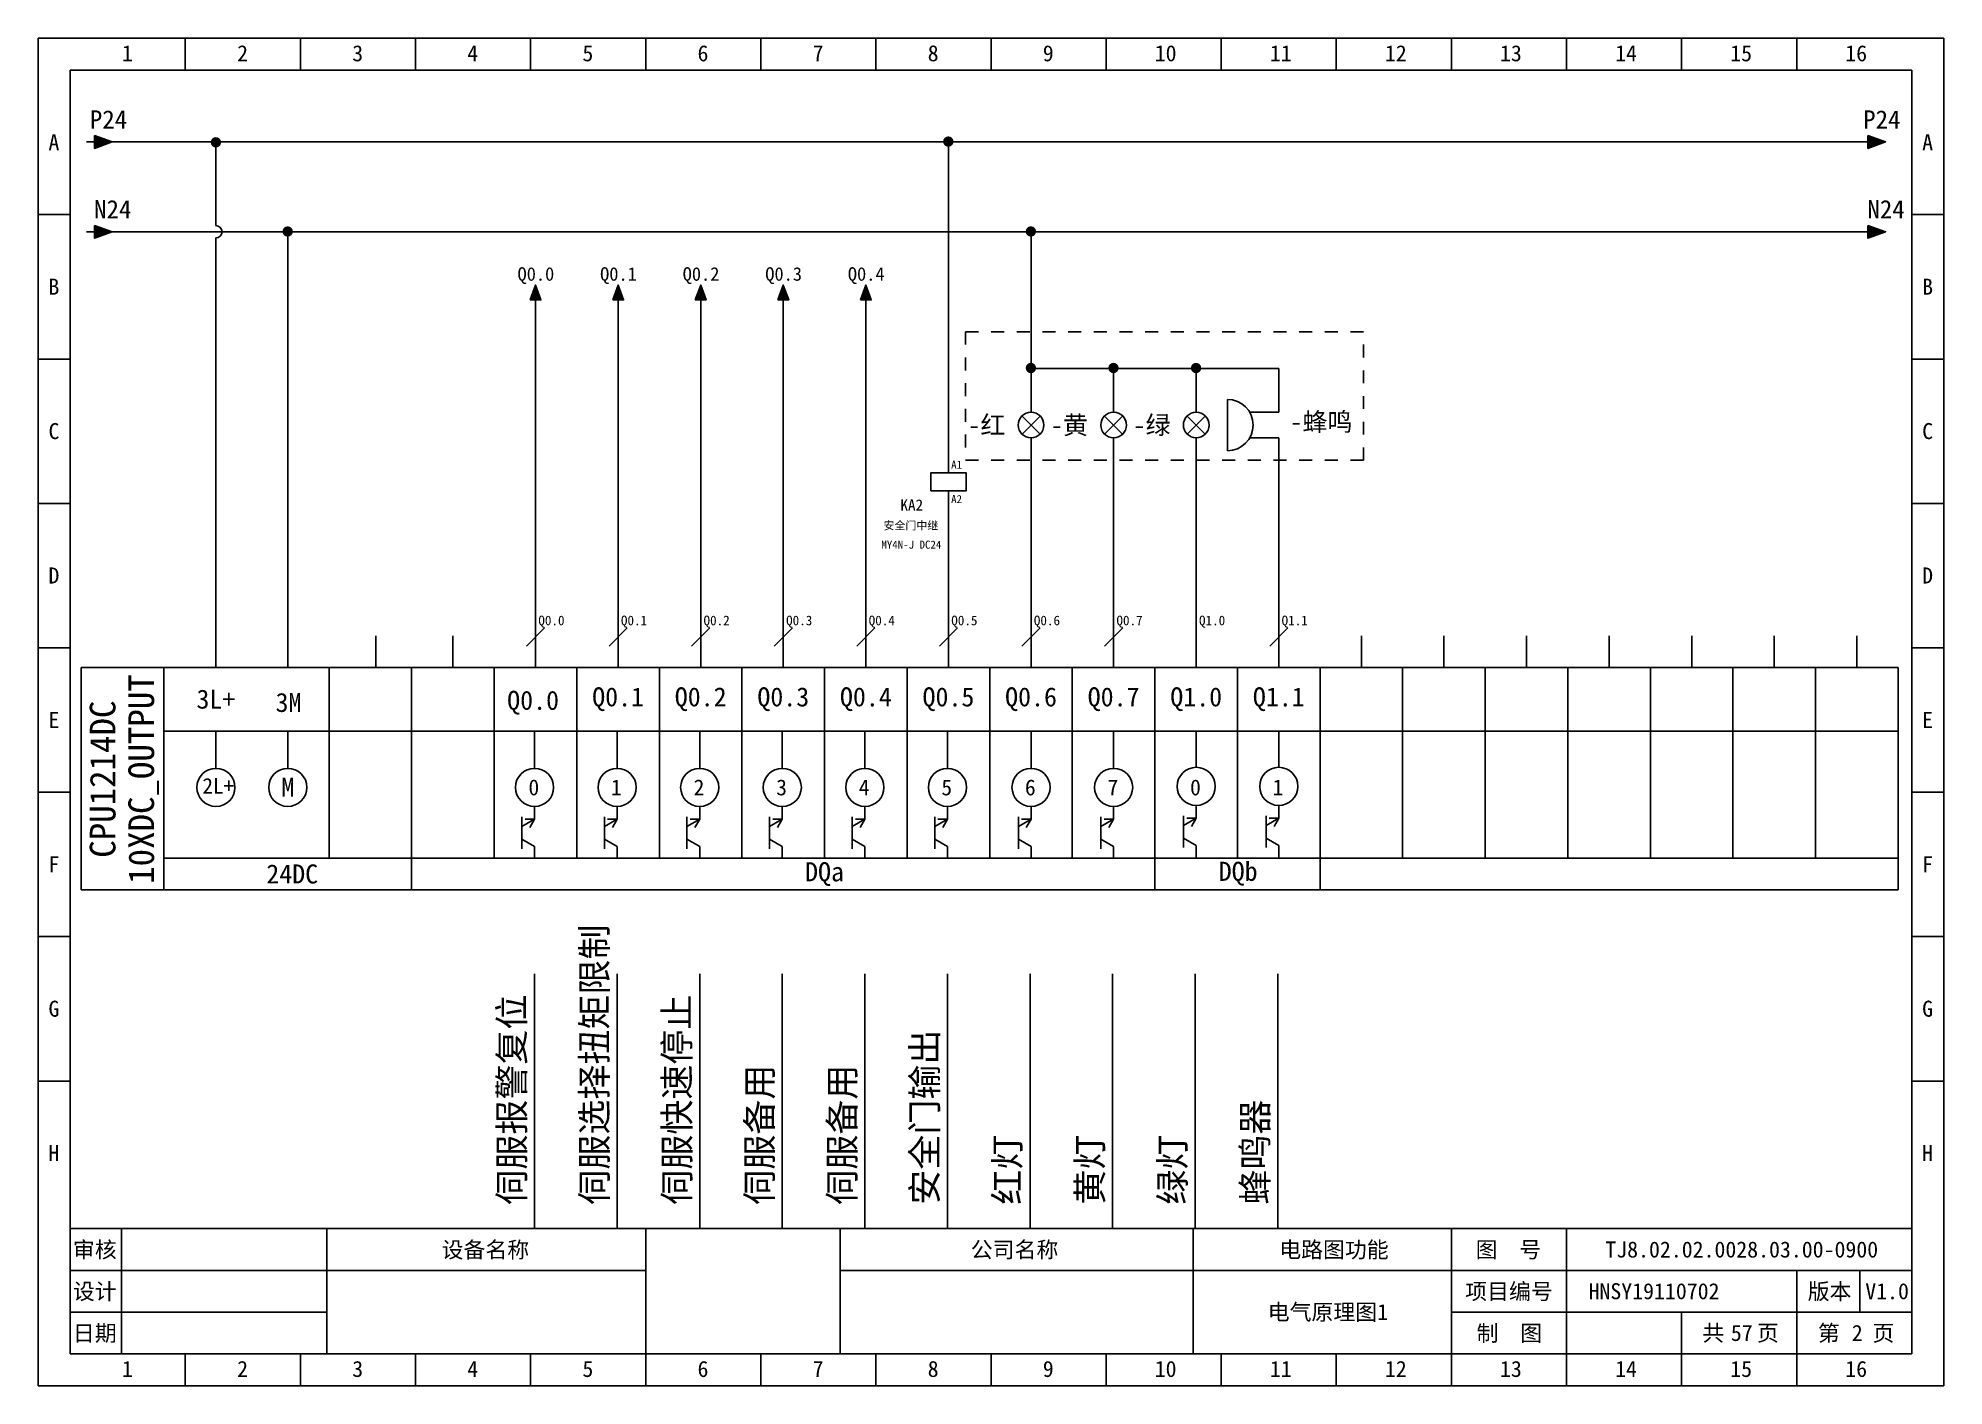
# Model space of a CAD drawing. Header units: millimetres. Extents: x 914 to 910632, y -176 to 682692.
# Drawn here: x 1567.1 to 1864.1, y 3297.7 to 3507.7 of the extents above; entities that cross this region are included whole.
import ezdxf
from ezdxf.enums import TextEntityAlignment as Align

# ---------------------------------------------------------------- set-up
doc = ezdxf.new("R2010")
doc.units = ezdxf.units.MM
doc.linetypes.add('EPL_DASH', pattern=[1, 0.5, -0.5])
doc.layers.add('EPLAN311', color=1, linetype='Continuous', lineweight=25)
doc.styles.get("Standard").update_dxf_attribs({"font": 'arial.ttf'})
doc.styles.add('宋体', font='')
doc.styles.get('宋体').set_extended_font_data('宋体')

msp = doc.modelspace()

# ---------------------------------------------------------------- texts
at = {"style": '宋体'}
for s, height, p in [('Q0.0', 1.5, (1645.103, 3416.253)), ('Q0.1', 1.5, (1657.973, 3416.253)), ('Q0.2', 1.5, (1670.843, 3416.253)), ('Q0.3', 1.5, (1683.713, 3416.253)), ('Q0.4', 1.5, (1696.583, 3416.253)), ('Q0.5', 1.5, (1709.453, 3416.253)), ('Q0.6', 1.5, (1722.323, 3416.253)), ('Q0.7', 1.5, (1735.193, 3416.253)), ('Q1.0', 1.5, (1748.063, 3416.253)), ('Q1.1', 1.5, (1760.933, 3416.253)), ('Q0.0', 2.97, (1640.246, 3403.074)), ('0', 2.475, (1643.556, 3389.752)), ('1', 2.475, (1656.426, 3389.752)), ('2', 2.475, (1669.296, 3389.752)), ('3', 2.475, (1682.166, 3389.752)), ('4', 2.475, (1695.036, 3389.752)), ('5', 2.475, (1707.906, 3389.752)), ('6', 2.475, (1720.931, 3389.752)), ('7', 2.475, (1733.801, 3389.752)), ('0', 2.475, (1746.671, 3389.752)), ('1', 2.475, (1759.541, 3389.752))]:
    msp.add_text(s, height=height, dxfattribs=at).set_placement(p)
at = {"color": 0, "style": '宋体'}
for s, p in [('伺服选择扭矩限制', (1655.827, 3325.97)), ('伺服报警复位', (1642.957, 3325.97)), ('伺服快速停止', (1668.697, 3325.97)), ('安全门输出', (1707.307, 3325.97)), ('伺服备用', (1681.567, 3325.97)), ('伺服备用', (1694.437, 3325.97)), ('蜂鸣器', (1758.787, 3325.97)), ('红灯', (1720.177, 3325.97)), ('黄灯', (1733.047, 3325.97)), ('绿灯', (1745.917, 3325.97))]:
    msp.add_text(s, height=4, rotation=89.99653, dxfattribs=at).set_placement(p)
at = {"attachment_point": 5, "style": '宋体'}
for s, heights, insert, char_height in [('Q0.1', [0], (1657.535, 3404.719), 2.97), ('Q0.2', [0], (1670.405, 3404.719), 2.97), ('Q0.3', [0], (1683.275, 3404.719), 2.97), ('Q0.4', [0], (1696.145, 3404.719), 2.97), ('Q0.5', [0], (1709.015, 3404.719), 2.97), ('Q0.6', [0], (1721.885, 3404.719), 2.97), ('Q0.7', [2.97], (1734.755, 3404.719), 2.97), ('Q1.0', [0], (1747.625, 3404.719), 2.97), ('Q1.1', [0], (1760.495, 3404.719), 2.97), ('3L+', [0], (1594.851, 3404.719), 2.97), ('2L+', [0], (1595.225, 3391.236), 2.42), ('24DC', [0], (1606.745, 3377.476), 2.97), ('DQa', [0], (1689.706, 3377.472), 2.97), ('DQb', [0], (1754.166, 3377.539), 2.97)]:
    msp.add_mtext_dynamic_manual_height_columns(s, width=2.52587, gutter_width=12.5, heights=heights, dxfattribs=dict(at, insert=insert, char_height=char_height))
at = {"char_height": 2.97, "width": 0.51975, "attachment_point": 1, "style": '宋体'}
for s, insert in [('3M', (1604.148, 3405.713)), ('M', (1605.061, 3392.494))]:
    msp.add_mtext(s, dxfattribs=dict(at, insert=insert))
at = {"style": '宋体'}
for tag, p in [('10XDC_OUTPUT', (1583.213, 3392.284)), ('CPU1214DC', (1577.196, 3392.264))]:
    msp.add_attdef(tag, text='封页', height=4, rotation=90, dxfattribs=at).set_placement(p, align=Align.MIDDLE_CENTER)
for tag, text, p in [('TJ8.02.02.0028.03.00-0900', 'TJ8.01.01.0181.00.01-0900', (1832.645, 3318.987)), ('HNSY19110702', 'HNSY19110702', (1818.973, 3312.487)), ('V1.0', '1.0', (1855.296, 3312.487)), ('电气原理图1', '封页', (1768.145, 3309.237)), ('57', '01', (1832.645, 3305.987)), ('2', '01', (1850.645, 3305.987))]:
    msp.add_attdef(tag, text=text, height=2.5, dxfattribs=at).set_placement(p, align=Align.MIDDLE_CENTER)

# ---------------------------------------------------------------- blocks, each defined once
blk = doc.blocks.new('EPLSYM_LibrarySPECIAL_Symbol8_Variant0_Placement1')
at = {"linetype": 'Continuous', "lineweight": 25, "ltscale": 4}
blk.add_hatch(color=1, dxfattribs=at).paths.add_polyline_path([(-0.75, 1), (2, 0), (-0.75, -1)], flags=0)
at = {"color": 1, "linetype": 'Continuous', "lineweight": 25, "ltscale": 4}
blk.add_line((-2, 0), (-0.75, 0), dxfattribs=at)
blk.add_lwpolyline([(-0.75, 1), (2, 0), (-0.75, -1)], close=True, dxfattribs=at)
at = {"color": 5}
blk.add_attdef('70_20010', text='', height=2.85, dxfattribs=at).set_placement((3, 0), align=Align.MIDDLE_LEFT)
at = {"color": 73}
for tag, p in [('70_24350', (33.76, 0)), ('70_24300', (72.31, 0))]:
    blk.add_attdef(tag, text='', height=2.06, dxfattribs=at).set_placement(p, align=Align.MIDDLE_LEFT)
blk = doc.blocks.new('箭头下')
at = {"layer": 'EPLAN311', "linetype": 'Continuous', "lineweight": 25, "ltscale": 4}
blk.add_hatch(color=1, dxfattribs=at).paths.add_polyline_path([(-0.7, -0.875), (0, -2.8), (0.7, -0.875)], flags=0)
at = {"layer": 'EPLAN311', "color": 1, "linetype": 'Continuous', "lineweight": 25, "ltscale": 4}
blk.add_line((0, 0), (0, -0.875), dxfattribs=at)
blk.add_lwpolyline([(-0.7, -0.875), (0, -2.8), (0.7, -0.875)], close=True, dxfattribs=at)
at = {"color": 5}
blk.add_attdef('70_20010', text='', height=1.7535, dxfattribs=at).set_placement((0, -3.8507), align=Align.TOP_CENTER)
blk = doc.blocks.new('EPLSYM_LibraryGB_symbol_Symbol46_Variant0_Placement1')
at = {"color": 5, "linetype": 'Continuous', "lineweight": 25, "ltscale": 4}
for p, q in [((0, 4), (0, 2)), ((-1.4, 1.4), (1.4, -1.4)), ((1.4, 1.4), (-1.4, -1.4)), ((0, -2), (0, -4))]:
    blk.add_line(p, q, dxfattribs=at)
blk.add_circle((0, 0), 2, dxfattribs=at)
at = {"color": 5}
blk.add_attdef('17_20029[1]', text='', height=1.48, dxfattribs=at).set_placement((0.6, 5.68), align=Align.BOTTOM_LEFT)
at = {"color": 0}
blk.add_attdef('17_20028[1]', text='', height=2.06, dxfattribs=at).set_placement((0.6, 2.6), align=Align.BOTTOM_LEFT)
at = {"color": 5}
blk.add_attdef('17_20010', text='', height=2.85, dxfattribs=at).set_placement((-4, 0), align=Align.MIDDLE_RIGHT)
at = {"color": 73}
blk.add_attdef('17_20300', text='', height=2.06, dxfattribs=at).set_placement((-4, -3.68), align=Align.MIDDLE_RIGHT)
at = {"color": 0}
for tag, p in [('17_20027', (-4, -6.76)), ('17_20901[1]', (-4, -9.84)), ('17_20011', (-4, -12.92)), ('17_20025', (-4, -16)), ('17_20024', (-4, -19.08))]:
    blk.add_attdef(tag, text='', height=2.06, dxfattribs=at).set_placement(p, align=Align.MIDDLE_RIGHT)
blk.add_attdef('17_20028[2]', text='', height=2.06, dxfattribs=at).set_placement((0.6, -3.42), align=Align.TOP_LEFT)
at = {"color": 5}
blk.add_attdef('17_20029[2]', text='', height=1.48, dxfattribs=at).set_placement((0.6, -6.27), align=Align.TOP_LEFT)
at = {"color": 3}
blk.add_attdef('17_20201[1]', text='', height=2.06, dxfattribs=at).set_placement((-4, -22.16), align=Align.MIDDLE_RIGHT)
blk = doc.blocks.new('EPLSYM_LibraryGB_symbol_Symbol118_Variant0_Placement1')
at = {"color": 5, "linetype": 'Continuous', "lineweight": 25, "ltscale": 4}
for p, q in [((-8, 4), (-8, -4)), ((0, 4), (0, 2)), ((0, 2), (-4.54, 2)), ((0, -2), (-4.54, -2)), ((0, -2), (0, -4))]:
    blk.add_line(p, q, dxfattribs=at)
blk.add_arc((-8, 0), 4, 270, 90, dxfattribs=at)
at = {"color": 5}
blk.add_attdef('17_20029[1]', text='', height=1.48, dxfattribs=at).set_placement((0.6, 7.68), align=Align.BOTTOM_LEFT)
at = {"color": 0}
blk.add_attdef('17_20028[1]', text='', height=2.06, dxfattribs=at).set_placement((0.6, 4.6), align=Align.BOTTOM_LEFT)
at = {"color": 5}
blk.add_attdef('17_20010', text='', height=2.85, dxfattribs=at).set_placement((-10, 0), align=Align.MIDDLE_RIGHT)
at = {"color": 73}
blk.add_attdef('17_20300', text='', height=2.06, dxfattribs=at).set_placement((-10, -3.68), align=Align.MIDDLE_RIGHT)
at = {"color": 0}
for tag, p in [('17_20027', (-10, -6.76)), ('17_20901[1]', (-10, -9.84)), ('17_20011', (-10, -12.92)), ('17_20025', (-10, -16)), ('17_20024', (-10, -19.08))]:
    blk.add_attdef(tag, text='', height=2.06, dxfattribs=at).set_placement(p, align=Align.MIDDLE_RIGHT)
blk.add_attdef('17_20028[2]', text='', height=2.06, dxfattribs=at).set_placement((0.6, -5.42), align=Align.TOP_LEFT)
at = {"color": 5}
blk.add_attdef('17_20029[2]', text='', height=1.48, dxfattribs=at).set_placement((0.6, -8.27), align=Align.TOP_LEFT)
at = {"color": 3}
blk.add_attdef('17_20201[1]', text='', height=2.06, dxfattribs=at).set_placement((-10, -22.16), align=Align.MIDDLE_RIGHT)
blk = doc.blocks.new('EPLSYM_LibrarySPECIAL_Symbol0_Variant0_Placement1_2')
at = {"color": 5, "linetype": 'EPL_DASH', "lineweight": 25, "ltscale": 4}
blk.add_lwpolyline([(0, -20), (62, -20), (62, 0), (0, 0)], close=True, dxfattribs=at)
at = {"color": 5}
blk.add_attdef('17_20010', text='', height=2.85, dxfattribs=at).set_placement((-1.5, -1.64), align=Align.TOP_RIGHT)
at = {"color": 73}
blk.add_attdef('17_20300', text='', height=2.06, dxfattribs=at).set_placement((-1.5, -5.6), align=Align.TOP_RIGHT)
at = {"color": 0}
for tag, p in [('17_20027', (-1.5, -8.68)), ('17_20901[1]', (-1.5, -11.76)), ('17_20011', (-1.5, -14.84)), ('17_20025', (-1.5, -17.92)), ('17_20024', (-1.5, -21))]:
    blk.add_attdef(tag, text='', height=2.06, dxfattribs=at).set_placement(p, align=Align.TOP_RIGHT)
blk = doc.blocks.new('继电器线圈')
at = {"color": 5, "linetype": 'Continuous', "lineweight": 25}
for p, q in [((0, 4.2), (0, 5.6)), ((0, 1.4), (0, 0))]:
    blk.add_line(p, q, dxfattribs=at)
blk.add_lwpolyline([(-2.8, 1.4), (2.8, 1.4), (2.8, 4.2), (-2.8, 4.2)], close=True, dxfattribs=at)
at = {"color": 0, "style": '宋体'}
for tag, p in [('01', (0.42, 4.87)), ('02', (0.42, -0.54)), ('04', (0.65, -7)), ('05', (0.65, -9.16))]:
    blk.add_attdef(tag, p, '', height=1.26, dxfattribs=at)
at = {"color": 5, "style": '宋体'}
blk.add_attdef('03', (0.42, -4.85), '', height=1.75, dxfattribs=at)
blk = doc.blocks.new('*U388')
blk.add_line((-2.5, 0), (2.5, 0))
blk = doc.blocks.new('*U389')
at = {"color": 0, "linetype": 'ByBlock', "lineweight": -2, "transparency": 16777216}
for p in [(0, 0), (0, -22.5), (0, -45), (0, -67.5), (0, -90), (0, -112.5), (0, -135)]:
    blk.add_blockref('*U388', p, dxfattribs=at)
blk = doc.blocks.new('*U390')
blk.add_line((-2.5, 0), (2.5, 0))
blk = doc.blocks.new('*U391')
at = {"color": 0, "linetype": 'ByBlock', "lineweight": -2, "transparency": 16777216}
for p in [(0, 0), (0, -22.5), (0, -45), (0, -67.5), (0, -90), (0, -112.5), (0, -135)]:
    blk.add_blockref('*U390', p, dxfattribs=at)
blk = doc.blocks.new('制图图框')
for p, q in [((-2700.08, 789.32), (-2403.08, 789.32)), ((-2700.08, 579.32), (-2700.08, 789.32)), ((-2700.08, 789.32), (-2700.08, 784.32)), ((-2700.08, 789.32), (-2695.08, 789.32)), ((-2677.15, 789.32), (-2677.15, 784.32)), ((-2659.21, 789.32), (-2659.21, 784.32)), ((-2641.27, 789.32), (-2641.27, 784.32)), ((-2623.33, 789.32), (-2623.33, 784.32)), ((-2605.4, 789.32), (-2605.4, 784.32)), ((-2587.46, 789.32), (-2587.46, 784.32)), ((-2569.52, 789.32), (-2569.52, 784.32)), ((-2551.58, 789.32), (-2551.58, 784.32)), ((-2533.65, 789.32), (-2533.65, 784.32)), ((-2515.71, 789.32), (-2515.71, 784.32)), ((-2497.77, 789.32), (-2497.77, 784.32)), ((-2479.83, 789.32), (-2479.83, 784.32)), ((-2461.9, 789.32), (-2461.9, 784.32)), ((-2443.96, 789.32), (-2443.96, 784.32)), ((-2426.02, 789.32), (-2426.02, 784.32)), ((-2403.08, 789.32), (-2403.08, 579.32)), ((-2403.08, 789.32), (-2403.08, 784.32)), ((-2695.08, 784.32), (-2408.08, 784.32)), ((-2695.08, 584.32), (-2695.08, 784.32)), ((-2408.08, 784.32), (-2408.08, 584.32)), ((-2408.08, 603.82), (-2695.08, 603.82)), ((-2687.08, 603.82), (-2687.08, 584.32)), ((-2655.08, 603.82), (-2655.08, 584.32)), ((-2655.08, 603.82), (-2655.08, 584.32)), ((-2605.4, 579.32), (-2605.4, 603.82)), ((-2575.08, 603.82), (-2575.08, 584.32)), ((-2575.08, 603.82), (-2575.08, 584.32)), ((-2575.08, 603.82), (-2575.08, 584.32)), ((-2520.08, 603.82), (-2520.08, 584.32)), ((-2479.83, 579.32), (-2479.83, 603.82)), ((-2461.9, 579.32), (-2461.9, 603.82)), ((-2655.08, 597.32), (-2695.08, 597.32)), ((-2605.4, 597.32), (-2655.08, 597.32)), ((-2408.08, 597.32), (-2575.08, 597.32)), ((-2426.02, 579.32), (-2426.02, 597.32)), ((-2416.18, 597.32), (-2416.18, 590.82)), ((-2655.08, 590.82), (-2695.08, 590.82)), ((-2408.08, 590.82), (-2479.83, 590.82)), ((-2443.96, 579.32), (-2443.96, 590.82)), ((-2695.08, 584.32), (-2408.08, 584.32)), ((-2677.15, 579.32), (-2677.15, 584.32)), ((-2659.21, 579.32), (-2659.21, 584.32)), ((-2641.27, 579.32), (-2641.27, 584.32)), ((-2623.33, 579.32), (-2623.33, 584.32)), ((-2587.46, 579.32), (-2587.46, 584.32)), ((-2569.52, 579.32), (-2569.52, 584.32)), ((-2551.58, 579.32), (-2551.58, 584.32)), ((-2533.65, 579.32), (-2533.65, 584.32)), ((-2515.71, 579.32), (-2515.71, 584.32)), ((-2497.77, 579.32), (-2497.77, 584.32)), ((-2403.08, 579.32), (-2700.08, 579.32))]:
    blk.add_line(p, q)
blk.add_blockref('*U389', (-2697.58, 761.82))
at = {"xscale": -1}
blk.add_blockref('*U391', (-2405.58, 761.82), dxfattribs=at)
at = {"style": '宋体'}
for s, p in [('1', (-2687.01, 785.71)), ('2', (-2669.07, 785.71)), ('3', (-2651.13, 785.71)), ('4', (-2633.2, 785.71)), ('5', (-2615.26, 785.71)), ('6', (-2597.32, 785.71)), ('7', (-2579.38, 785.71)), ('8', (-2561.45, 785.71)), ('9', (-2543.51, 785.71)), ('10', (-2526.07, 785.71)), ('11', (-2508.13, 785.71)), ('12', (-2490.2, 785.71)), ('13', (-2472.26, 785.71)), ('14', (-2454.32, 785.71)), ('15', (-2436.38, 785.71)), ('16', (-2418.45, 785.71)), ('A', (-2698.47, 771.84)), ('A', (-2406.47, 771.84)), ('B', (-2698.47, 749.34)), ('B', (-2406.47, 749.34)), ('C', (-2698.47, 726.84)), ('C', (-2406.47, 726.84)), ('D', (-2698.47, 704.34)), ('D', (-2406.47, 704.34)), ('E', (-2698.47, 681.84)), ('E', (-2406.47, 681.84)), ('F', (-2698.47, 659.34)), ('F', (-2406.47, 659.34)), ('G', (-2698.47, 636.84)), ('G', (-2406.47, 636.84)), ('H', (-2698.47, 614.34)), ('H', (-2406.47, 614.34)), ('审核', (-2694.65, 599.29)), ('设备名称', (-2637.2, 599.28)), ('公司名称', (-2554.73, 599.29)), ('电路图功能', (-2506.66, 599.29)), ('图  号', (-2476.05, 599.3)), ('设计', (-2694.66, 592.79)), ('项目编号', (-2477.68, 592.79)), ('版本', (-2424.3, 592.79)), ('日期', (-2694.66, 586.29)), ('制  图', (-2475.91, 586.28)), ('共   页', (-2440.72, 586.31)), ('第   页', (-2422.72, 586.3)), ('1', (-2687.01, 580.71)), ('2', (-2669.07, 580.71)), ('3', (-2651.13, 580.71)), ('4', (-2633.2, 580.71)), ('5', (-2615.26, 580.71)), ('6', (-2597.32, 580.71)), ('7', (-2579.38, 580.71)), ('8', (-2561.45, 580.71)), ('9', (-2543.51, 580.71)), ('10', (-2526.07, 580.71)), ('11', (-2508.13, 580.71)), ('12', (-2490.2, 580.71)), ('13', (-2472.26, 580.71)), ('14', (-2454.32, 580.71)), ('15', (-2436.38, 580.71)), ('16', (-2418.45, 580.71))]:
    blk.add_text(s, height=2.5, dxfattribs=at).set_placement(p)

# ---------------------------------------------------------------- hatches: boundary and pattern name
at = {"layer": 'EPLAN311', "ltscale": 4}
h = msp.add_hatch(color=0, dxfattribs=at)
edge = h.paths.add_edge_path()
edge.add_arc((1594.856, 3491.5), 0.81, 0, 360)
h = msp.add_hatch(color=0, dxfattribs=at)
edge = h.paths.add_edge_path()
edge.add_arc((1708.993, 3491.616), 0.81, 0, 360)
h = msp.add_hatch(color=0, dxfattribs=at)
edge = h.paths.add_edge_path()
edge.add_arc((1606.032, 3477.607), 0.81, 0, 360)
h = msp.add_hatch(color=0, dxfattribs=at)
edge = h.paths.add_edge_path()
edge.add_arc((1721.862, 3477.613), 0.81, 0, 360)
h = msp.add_hatch(color=0, dxfattribs=at)
edge = h.paths.add_edge_path()
edge.add_arc((1721.865, 3456.333), 0.81, 0, 360)
h = msp.add_hatch(color=0, dxfattribs=at)
edge = h.paths.add_edge_path()
edge.add_arc((1734.735, 3456.333), 0.81, 0, 360)
h = msp.add_hatch(color=0, dxfattribs=at)
edge = h.paths.add_edge_path()
edge.add_arc((1747.602, 3456.333), 0.81, 0, 360)

# ---------------------------------------------------------------- linework, layer by layer
at = {"color": 0}
for p, q in [((1578.667, 3491.569), (1851.047, 3491.562)), ((1594.855, 3478.515), (1594.855, 3491.542)), ((1578.685, 3477.562), (1851.047, 3477.562))]:
    msp.add_line(p, q, dxfattribs=at)
for p, q in [((1709.015, 3440.675), (1709.016, 3491.565)), ((1594.855, 3475.033), (1594.855, 3476.605)), ((1594.855, 3414.619), (1594.855, 3475.01)), ((1606.055, 3414.619), (1606.055, 3477.556)), ((1721.885, 3456.282), (1760.495, 3456.282)), ((1709.015, 3414.619), (1709.015, 3436.517)), ((1643.251, 3413.006), (1646.079, 3415.835)), ((1656.121, 3413.006), (1658.949, 3415.835)), ((1668.991, 3413.006), (1671.819, 3415.835)), ((1681.861, 3413.006), (1684.689, 3415.835)), ((1694.731, 3413.006), (1697.559, 3415.835)), ((1707.601, 3413.006), (1710.429, 3415.835)), ((1720.471, 3413.006), (1723.299, 3415.835)), ((1733.341, 3413.006), (1736.169, 3415.835)), ((1759.081, 3413.006), (1761.909, 3415.835)), ((1594.855, 3414.619), (1594.855, 3409.669)), ((1606.055, 3414.619), (1606.055, 3409.669)), ((1619.774, 3414.622), (1619.774, 3409.672)), ((1619.774, 3409.672), (1619.774, 3414.622)), ((1631.795, 3414.619), (1631.795, 3409.669)), ((1644.665, 3414.619), (1644.665, 3409.669)), ((1657.535, 3414.619), (1657.535, 3409.669)), ((1670.405, 3414.619), (1670.405, 3409.669)), ((1683.275, 3414.619), (1683.275, 3409.669)), ((1696.145, 3414.619), (1696.145, 3409.669)), ((1709.015, 3414.619), (1709.015, 3409.669)), ((1721.885, 3414.619), (1721.885, 3409.669)), ((1734.755, 3409.669), (1734.755, 3414.619)), ((1747.625, 3409.669), (1747.625, 3414.619)), ((1760.495, 3414.619), (1760.495, 3409.669)), ((1773.365, 3414.619), (1773.365, 3409.669)), ((1786.235, 3409.669), (1786.235, 3414.619)), ((1799.105, 3409.669), (1799.105, 3414.619)), ((1811.975, 3409.669), (1811.975, 3414.619)), ((1824.845, 3414.619), (1824.845, 3409.669)), ((1824.845, 3414.619), (1824.845, 3409.669)), ((1837.715, 3409.669), (1837.715, 3414.619)), ((1850.585, 3409.669), (1850.585, 3414.619)), ((1573.88, 3409.669), (1857.02, 3409.669)), ((1573.88, 3375.019), (1573.88, 3409.669)), ((1573.88, 3409.669), (1573.88, 3375.019)), ((1586.75, 3409.669), (1586.75, 3375.019)), ((1612.49, 3409.669), (1612.49, 3379.969)), ((1625.36, 3409.669), (1625.36, 3375.019)), ((1638.23, 3409.669), (1638.23, 3379.969)), ((1651.1, 3379.969), (1651.1, 3409.669)), ((1663.97, 3379.969), (1663.97, 3409.669)), ((1676.84, 3409.669), (1676.84, 3379.969)), ((1689.71, 3409.669), (1689.71, 3379.969)), ((1702.58, 3409.669), (1702.58, 3379.969)), ((1715.45, 3409.669), (1715.45, 3379.947)), ((1728.32, 3409.669), (1728.32, 3379.969)), ((1741.19, 3409.669), (1741.19, 3375.019)), ((1754.06, 3409.669), (1754.06, 3379.969)), ((1766.93, 3409.669), (1766.93, 3375.019)), ((1779.8, 3409.669), (1779.8, 3379.969)), ((1792.67, 3409.669), (1792.67, 3379.969)), ((1805.54, 3409.669), (1805.54, 3379.969)), ((1818.41, 3409.669), (1818.41, 3379.969)), ((1831.28, 3409.669), (1831.28, 3379.969)), ((1844.15, 3409.669), (1844.15, 3379.969)), ((1857.02, 3409.669), (1857.02, 3375.019)), ((1586.75, 3399.769), (1857.02, 3399.769)), ((1594.855, 3393.959), (1594.855, 3399.769)), ((1606.055, 3393.959), (1606.055, 3399.769)), ((1644.509, 3393.959), (1644.509, 3399.609)), ((1657.379, 3393.959), (1657.379, 3399.609)), ((1670.249, 3393.959), (1670.249, 3399.609)), ((1683.119, 3393.959), (1683.119, 3399.609)), ((1695.989, 3393.959), (1695.989, 3399.609)), ((1708.859, 3393.959), (1708.859, 3399.609)), ((1721.885, 3393.959), (1721.885, 3399.609)), ((1734.755, 3393.959), (1734.755, 3399.609)), ((1747.625, 3394.118), (1747.625, 3399.769)), ((1760.495, 3394.118), (1760.495, 3399.769)), ((1642.529, 3386.389), (1642.529, 3381.439)), ((1642.529, 3384.898), (1644.509, 3386.039)), ((1644.509, 3386.039), (1643.024, 3386.039)), ((1644.509, 3386.039), (1643.765, 3384.754)), ((1644.509, 3386.039), (1644.509, 3388.019)), ((1655.399, 3386.389), (1655.399, 3381.439)), ((1655.399, 3384.898), (1657.379, 3386.039)), ((1657.379, 3386.039), (1655.894, 3386.039)), ((1657.379, 3386.039), (1656.635, 3384.754)), ((1657.379, 3386.039), (1657.379, 3388.019)), ((1668.269, 3386.389), (1668.269, 3381.439)), ((1668.269, 3384.898), (1670.249, 3386.039)), ((1670.249, 3386.039), (1668.764, 3386.039)), ((1670.249, 3386.039), (1669.505, 3384.754)), ((1670.249, 3386.039), (1670.249, 3388.019)), ((1681.139, 3386.389), (1681.139, 3381.439)), ((1681.139, 3384.898), (1683.119, 3386.039)), ((1683.119, 3386.039), (1681.634, 3386.039)), ((1683.119, 3386.039), (1682.375, 3384.754)), ((1683.119, 3386.039), (1683.119, 3388.019)), ((1694.009, 3386.389), (1694.009, 3381.439)), ((1694.009, 3384.898), (1695.989, 3386.039)), ((1695.989, 3386.039), (1694.504, 3386.039)), ((1695.989, 3386.039), (1695.245, 3384.754)), ((1695.989, 3386.039), (1695.989, 3388.019)), ((1706.879, 3386.389), (1706.879, 3381.439)), ((1706.879, 3384.898), (1708.859, 3386.039)), ((1708.859, 3386.039), (1707.374, 3386.039)), ((1708.859, 3386.039), (1708.115, 3384.754)), ((1708.859, 3386.039), (1708.859, 3388.019)), ((1719.905, 3386.389), (1719.905, 3381.439)), ((1719.905, 3384.898), (1721.885, 3386.039)), ((1721.885, 3386.039), (1720.4, 3386.039)), ((1721.885, 3386.039), (1721.14, 3384.754)), ((1721.885, 3386.039), (1721.885, 3388.019)), ((1732.775, 3386.389), (1732.775, 3381.439)), ((1732.775, 3384.898), (1734.755, 3386.039)), ((1734.755, 3386.039), (1733.27, 3386.039)), ((1734.755, 3386.039), (1734.01, 3384.754)), ((1734.755, 3386.039), (1734.755, 3388.019)), ((1745.645, 3386.549), (1745.645, 3381.599)), ((1745.645, 3385.058), (1747.625, 3386.198)), ((1747.625, 3386.198), (1746.14, 3386.198)), ((1747.625, 3386.198), (1746.88, 3384.914)), ((1747.625, 3386.198), (1747.625, 3388.178)), ((1758.515, 3386.549), (1758.515, 3381.599)), ((1758.515, 3385.058), (1760.495, 3386.198)), ((1760.495, 3386.198), (1759.01, 3386.198)), ((1760.495, 3386.198), (1759.75, 3384.914)), ((1760.495, 3386.198), (1760.495, 3388.178)), ((1644.509, 3381.789), (1642.529, 3382.917)), ((1657.379, 3381.789), (1655.399, 3382.917)), ((1670.249, 3381.789), (1668.269, 3382.917)), ((1683.119, 3381.789), (1681.139, 3382.917)), ((1695.989, 3381.789), (1694.009, 3382.917)), ((1708.859, 3381.789), (1706.879, 3382.917)), ((1721.885, 3381.789), (1719.905, 3382.917)), ((1734.755, 3381.789), (1732.775, 3382.917)), ((1747.625, 3381.949), (1745.645, 3383.076)), ((1760.495, 3381.949), (1758.515, 3383.076)), ((1612.49, 3379.969), (1586.75, 3379.969)), ((1620.433, 3379.969), (1612.49, 3379.969)), ((1741.19, 3379.969), (1620.433, 3379.969)), ((1644.509, 3379.969), (1644.509, 3381.789)), ((1657.379, 3379.969), (1657.379, 3381.789)), ((1670.249, 3379.969), (1670.249, 3381.789)), ((1683.119, 3379.969), (1683.119, 3381.789)), ((1695.989, 3379.969), (1695.989, 3381.789)), ((1708.859, 3379.969), (1708.859, 3381.789)), ((1721.885, 3379.969), (1721.885, 3381.789)), ((1734.755, 3379.969), (1734.755, 3381.789)), ((1748.432, 3379.969), (1741.19, 3379.969)), ((1747.625, 3379.969), (1747.625, 3381.949)), ((1857.02, 3379.969), (1748.432, 3379.969)), ((1760.495, 3379.969), (1760.495, 3381.949)), ((1857.02, 3375.019), (1573.88, 3375.019)), ((1644.509, 3322.237), (1644.509, 3361.936)), ((1657.379, 3322.237), (1657.379, 3361.936)), ((1670.249, 3322.237), (1670.249, 3361.936)), ((1683.119, 3322.237), (1683.119, 3361.936)), ((1695.989, 3322.237), (1695.989, 3361.936)), ((1708.859, 3322.215), (1708.859, 3361.915)), ((1721.729, 3322.237), (1721.729, 3361.936)), ((1734.599, 3322.237), (1734.599, 3361.936)), ((1747.469, 3322.237), (1747.469, 3361.936)), ((1760.339, 3322.237), (1760.339, 3361.936))]:
    msp.add_line(p, q)
at = {"linetype": 'ByBlock'}
for p, q in [((1721.885, 3451.453), (1721.885, 3477.562)), ((1644.665, 3414.619), (1644.665, 3465.9)), ((1657.535, 3414.619), (1657.535, 3465.9)), ((1670.405, 3414.619), (1670.405, 3465.9)), ((1683.275, 3414.619), (1683.275, 3465.9)), ((1696.145, 3414.619), (1696.145, 3465.9)), ((1734.755, 3451.453), (1734.755, 3456.282)), ((1747.625, 3451.453), (1747.625, 3456.282)), ((1760.495, 3451.453), (1760.495, 3456.282)), ((1721.885, 3414.421), (1721.885, 3443.453)), ((1734.755, 3414.619), (1734.755, 3443.651)), ((1747.625, 3414.421), (1747.625, 3443.453)), ((1760.495, 3414.421), (1760.495, 3443.453))]:
    msp.add_line(p, q, dxfattribs=at)
for centre in [(1594.855, 3390.989), (1606.055, 3390.989), (1644.509, 3390.989), (1657.379, 3390.989), (1670.249, 3390.989), (1683.119, 3390.989), (1695.989, 3390.989), (1708.859, 3390.989), (1721.885, 3390.989), (1734.755, 3390.989), (1747.625, 3391.148), (1760.495, 3391.148)]:
    msp.add_circle(centre, 2.97)
msp.add_arc((1594.855, 3477.56), 0.955, 270, 90)

# ---------------------------------------------------------------- block references
for name, p in [('制图图框', (4267.229, 2718.418)), ('EPLSYM_LibrarySPECIAL_Symbol0_Variant0_Placement1_2', (1711.682, 3461.973))]:
    msp.add_blockref(name, p)
at = {"color": 7}
ref = msp.add_blockref('EPLSYM_LibrarySPECIAL_Symbol8_Variant0_Placement1', (1576.685, 3491.562), dxfattribs=at)
ref.add_attrib('70_20010', 'P24', dxfattribs={"color": 5, "height": 2.8548, "style": '宋体'}).set_placement((1575.201, 3495.062), align=Align.MIDDLE_LEFT)
ref = msp.add_blockref('EPLSYM_LibrarySPECIAL_Symbol8_Variant0_Placement1', (1853.047, 3491.562), dxfattribs=at)
ref.add_attrib('70_20010', 'P24', dxfattribs={"color": 5, "height": 2.8548, "style": '宋体'}).set_placement((1851.563, 3495.061), align=Align.MIDDLE_LEFT)
ref = msp.add_blockref('EPLSYM_LibrarySPECIAL_Symbol8_Variant0_Placement1', (1576.685, 3477.562), dxfattribs=at)
ref.add_attrib('70_20010', 'N24', dxfattribs={"color": 5, "height": 2.8548, "style": '宋体'}).set_placement((1575.859, 3481.074), align=Align.MIDDLE_LEFT)
ref = msp.add_blockref('EPLSYM_LibrarySPECIAL_Symbol8_Variant0_Placement1', (1853.047, 3477.562), dxfattribs=at)
ref.add_attrib('70_20010', 'N24', dxfattribs={"color": 5, "height": 2.8548, "style": '宋体'}).set_placement((1852.221, 3481.074), align=Align.MIDDLE_LEFT)
ref = msp.add_blockref('箭头下', (1644.665, 3465.9), dxfattribs=dict(xscale=-1.2, yscale=1.2, zscale=1.2, rotation=180))
ref.add_attrib('70_20010', 'Q0.0', dxfattribs={"color": 5, "height": 2.1042, "style": '宋体'}).set_placement((1644.72, 3469.305), align=Align.BOTTOM_CENTER)
ref = msp.add_blockref('箭头下', (1657.535, 3465.9), dxfattribs=dict(xscale=-1.2, yscale=1.2, zscale=1.2, rotation=180))
ref.add_attrib('70_20010', 'Q0.1', dxfattribs={"color": 5, "height": 2.1042, "style": '宋体'}).set_placement((1657.59, 3469.305), align=Align.BOTTOM_CENTER)
ref = msp.add_blockref('箭头下', (1670.405, 3465.9), dxfattribs=dict(xscale=-1.2, yscale=1.2, zscale=1.2, rotation=180))
ref.add_attrib('70_20010', 'Q0.2', dxfattribs={"color": 5, "height": 2.1042, "style": '宋体'}).set_placement((1670.46, 3469.305), align=Align.BOTTOM_CENTER)
ref = msp.add_blockref('箭头下', (1683.275, 3465.9), dxfattribs=dict(xscale=-1.2, yscale=1.2, zscale=1.2, rotation=180))
ref.add_attrib('70_20010', 'Q0.3', dxfattribs={"color": 5, "height": 2.1042, "style": '宋体'}).set_placement((1683.33, 3469.305), align=Align.BOTTOM_CENTER)
ref = msp.add_blockref('箭头下', (1696.145, 3465.9), dxfattribs=dict(xscale=-1.2, yscale=1.2, zscale=1.2, rotation=180))
ref.add_attrib('70_20010', 'Q0.4', dxfattribs={"color": 5, "height": 2.1042, "style": '宋体'}).set_placement((1696.2, 3469.305), align=Align.BOTTOM_CENTER)
ref = msp.add_blockref('EPLSYM_LibraryGB_symbol_Symbol46_Variant0_Placement1', (1721.885, 3447.453))
ref.add_attrib('17_20010', '-红', dxfattribs={"color": 5, "height": 2.8548, "style": '宋体'}).set_placement((1717.885, 3447.453), align=Align.MIDDLE_RIGHT)
ref = msp.add_blockref('EPLSYM_LibraryGB_symbol_Symbol46_Variant0_Placement1', (1734.755, 3447.453))
ref.add_attrib('17_20010', '-黄', dxfattribs={"color": 5, "height": 2.8548, "style": '宋体'}).set_placement((1730.755, 3447.453), align=Align.MIDDLE_RIGHT)
ref = msp.add_blockref('EPLSYM_LibraryGB_symbol_Symbol46_Variant0_Placement1', (1747.625, 3447.453))
ref.add_attrib('17_20010', '-绿', dxfattribs={"color": 5, "height": 2.8548, "style": '宋体'}).set_placement((1743.625, 3447.453), align=Align.MIDDLE_RIGHT)
ref = msp.add_blockref('EPLSYM_LibraryGB_symbol_Symbol118_Variant0_Placement1', (1760.495, 3447.453))
ref.add_attrib('17_20010', '-蜂鸣', dxfattribs={"color": 5, "height": 2.8548, "style": '宋体'}).set_placement((1771.972, 3447.957), align=Align.MIDDLE_RIGHT)
ref = msp.add_blockref('继电器线圈', (1709.015, 3435.824), dxfattribs=dict(xscale=0.99, yscale=0.99, zscale=0.99))
ref.add_attrib('05', 'MY4N-J DC24', (1698.556, 3428.189), dxfattribs={"color": 0, "height": 1.24989, "style": '宋体'})
ref.add_attrib('04', '安全门中继', (1698.9, 3431.163), dxfattribs={"color": 0, "height": 1.2499, "style": '宋体'})
ref.add_attrib('03', 'KA2', (1701.526, 3434.124), dxfattribs={"color": 5, "height": 1.736, "style": '宋体'})
ref.add_attrib('02', 'A2', (1709.431, 3435.294), dxfattribs={"color": 0, "height": 1.2499, "style": '宋体'})
ref.add_attrib('01', 'A1', (1709.431, 3440.647), dxfattribs={"color": 0, "height": 1.2499, "style": '宋体'})

msp.set_redraw_order([(e.dxf.handle, doc.entitydb.next_handle()) for e in msp.query("TEXT MTEXT ATTDEF DIMENSION ARC_DIMENSION")])  # texts and dimensions are drawn at this point

doc.saveas('drawing.dxf')
